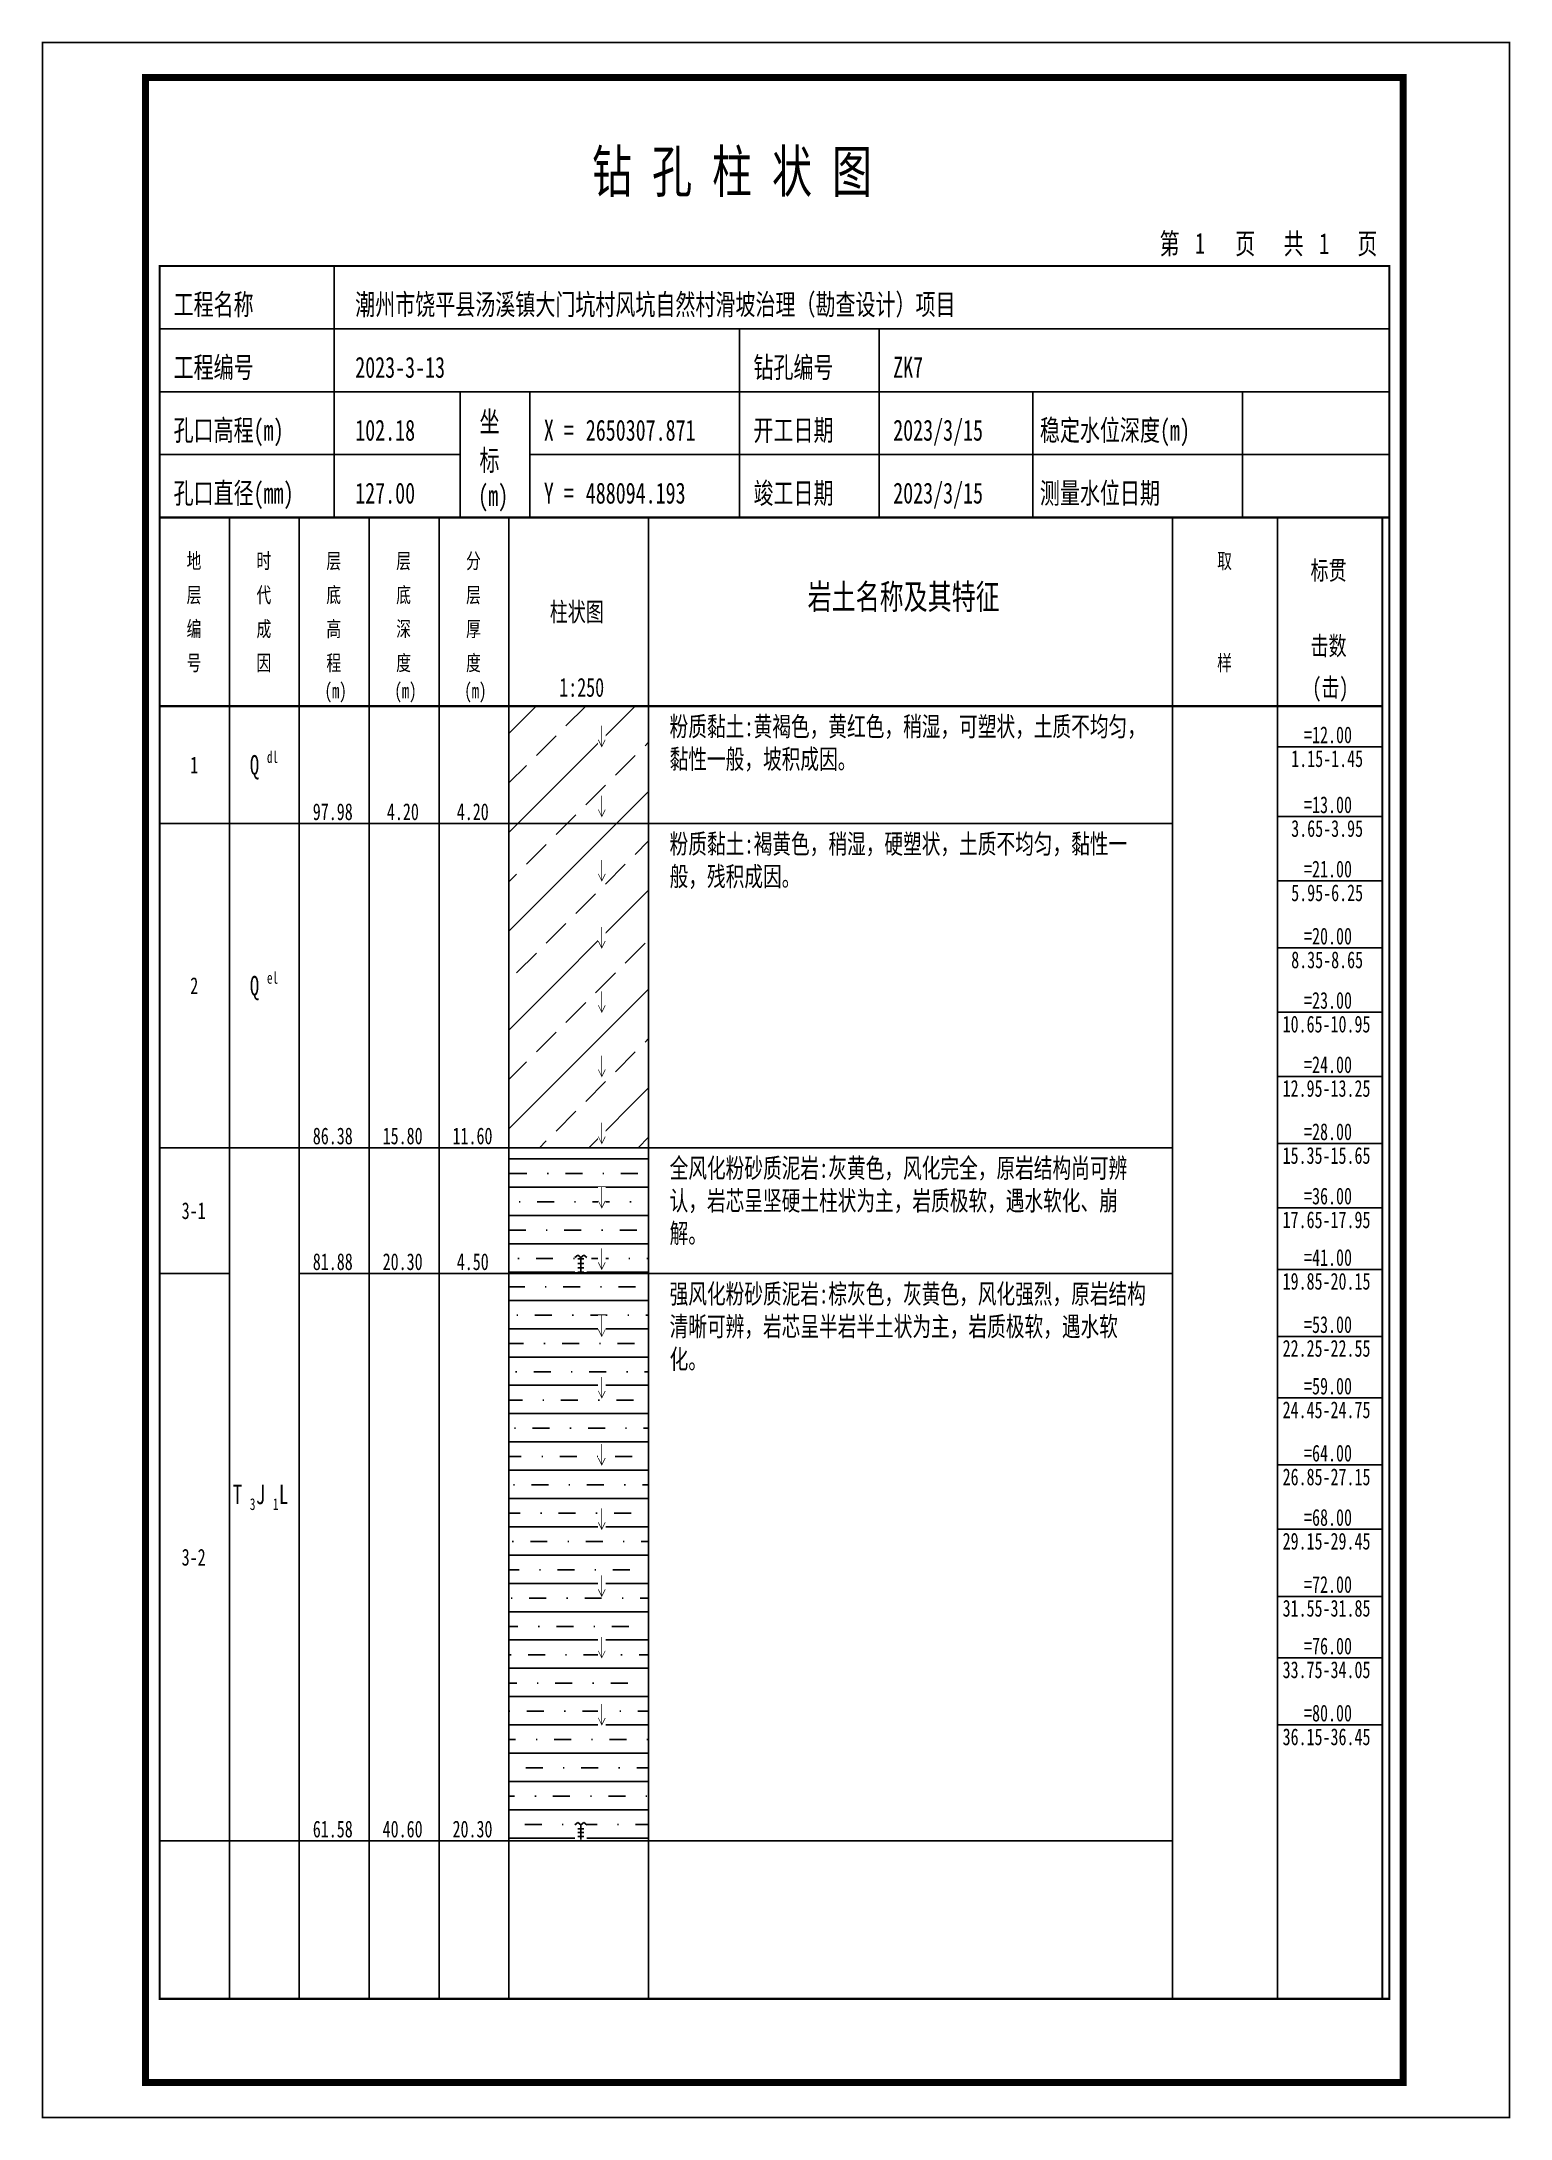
# Model space of a CAD drawing. Extents: x -17 to 4273, y -202 to 95.
# Drawn here: x 1513.1 to 1723.4, y -202.1 to 95.1 of the extents above; entities that cross this region are included whole.
import ezdxf
from ezdxf.enums import TextEntityAlignment as Align

# ---------------------------------------------------------------- set-up
doc = ezdxf.new("R2010")
doc.units = 0
doc.header["$MEASUREMENT"] = 0
doc.linetypes.add('DASHDOTX2', pattern=[2, 1, -0.5, 0, -0.5])
for name, color, linetype in [('GICAD_POUMIAN', 7, 'Continuous'), ('ZZT_BGBJ', 7, 'Continuous'), ('ZZT_FHD', 7, 'Continuous'), ('ZZT_TC', 7, 'Continuous')]:
    doc.layers.add(name, color=color, linetype=linetype)
doc.styles.add('BODYCONTENT', font='simfang.ttf', dxfattribs={"width": 0.7, "height": 2.8})
doc.styles.add('BODYTITLE', font='simfang.ttf', dxfattribs={"width": 0.7, "height": 3.6})
doc.styles.add('标注栏-第一列', font='', dxfattribs={"width": 0.7, "height": 3})
doc.styles.get('标注栏-第一列').set_extended_font_data('SimSun')
pattern_1 = [(45, (0, 0), (-7.07107, 7.07107), []), (45, (7.071, 0), (-7.07107, 7.07107), [4, -2])]
pattern_2 = [(0, (0, 0), (0, 4.05), []), (0, (3.24, 1.944), (4.05, 4.05), [0.162, -2.43, 2.43, -2.916])]

msp = doc.modelspace()

# ---------------------------------------------------------------- texts
at = {"layer": 'ZZT_TC', "color": 7, "style": 'BODYTITLE', "width": 0.7}
for s, height, p in [('地', 2.21, (1533.87, 19.03)), ('时', 2.21, (1543.87, 19.03)), ('层', 2.21, (1553.87, 19.03)), ('层', 2.21, (1563.87, 19.03)), ('分', 2.21, (1573.87, 19.03)), ('取', 2.21, (1681.37, 19.03)), ('标贯', 2.7, (1694.74, 17.28)), ('岩土名称及其特征', 3.6, (1622.75, 12.78)), ('层', 2.21, (1533.87, 14.16)), ('代', 2.21, (1543.87, 14.16)), ('底', 2.21, (1553.87, 14.16)), ('底', 2.21, (1563.87, 14.16)), ('层', 2.21, (1573.87, 14.16)), ('柱状图', 2.7, (1585.85, 11.34)), ('编', 2.21, (1533.87, 9.3)), ('成', 2.21, (1543.87, 9.3)), ('高', 2.21, (1553.87, 9.3)), ('深', 2.21, (1563.87, 9.3)), ('厚', 2.21, (1573.87, 9.3)), ('击数', 2.7, (1694.74, 6.48)), ('号', 2.21, (1533.87, 4.43)), ('因', 2.21, (1543.87, 4.43)), ('程', 2.21, (1553.87, 4.43)), ('度', 2.21, (1563.87, 4.43)), ('度', 2.21, (1573.87, 4.43)), ('样', 2.21, (1681.37, 4.43)), ('(m)', 2.213, (1553.62, 0.44)), ('(m)', 2.213, (1563.62, 0.44)), ('(m)', 2.213, (1573.62, 0.44)), ('1:250', 2.7, (1587.2, 0.54)), ('(击)', 2.7, (1695, 0.54))]:
    msp.add_text(s, height=height, dxfattribs=at).set_placement(p, align=Align.BOTTOM_LEFT)
at = {"layer": 'ZZT_TC', "color": 7, "style": 'BODYCONTENT', "width": 0.7}
for s, height, p in [('=12.00', 2.4, (1693.81, -5.3)), ('1', 2.4, (1534.39, -9.6)), ('Q', 2.8, (1542.92, -9.8)), ('dl', 1.68, (1545.36, -8.12)), ('1.15-1.45', 2.4, (1691.97, -8.7)), ('97.98', 2.4, (1551.93, -16.3)), ('4.20', 2.4, (1562.54, -16.3)), ('4.20', 2.4, (1572.54, -16.3)), ('=13.00', 2.4, (1693.81, -15.3)), ('3.65-3.95', 2.4, (1691.97, -18.7)), ('=21.00', 2.4, (1693.81, -24.5)), ('5.95-6.25', 2.4, (1691.97, -27.9)), ('=20.00', 2.4, (1693.81, -34.1)), ('8.35-8.65', 2.4, (1691.97, -37.5)), ('Q', 2.8, (1542.92, -41.4)), ('el', 1.68, (1545.36, -39.72)), ('2', 2.4, (1534.39, -41.2)), ('=23.00', 2.4, (1693.81, -43.3)), ('10.65-10.95', 2.4, (1690.74, -46.7)), ('=24.00', 2.4, (1693.81, -52.5)), ('12.95-13.25', 2.4, (1690.74, -55.9)), ('86.38', 2.4, (1551.93, -62.7)), ('15.80', 2.4, (1561.93, -62.7)), ('11.60', 2.4, (1571.93, -62.7)), ('=28.00', 2.4, (1693.81, -62.1)), ('15.35-15.65', 2.4, (1690.74, -65.5)), ('3-1', 2.4, (1533.16, -73.4)), ('=36.00', 2.4, (1693.81, -71.3)), ('17.65-17.95', 2.4, (1690.74, -74.7)), ('81.88', 2.4, (1551.93, -80.7)), ('81.88', 2.4, (1551.93, -80.7)), ('20.30', 2.4, (1561.93, -80.7)), ('20.30', 2.4, (1561.93, -80.7)), ('4.50', 2.4, (1572.54, -80.7)), ('=41.00', 2.4, (1693.81, -80.1)), ('19.85-20.15', 2.4, (1690.74, -83.5)), ('=53.00', 2.4, (1693.81, -89.7)), ('22.25-22.55', 2.4, (1690.74, -93.1)), ('=59.00', 2.4, (1693.81, -98.5)), ('24.45-24.75', 2.4, (1690.74, -101.9)), ('=64.00', 2.4, (1693.81, -108.1)), ('26.85-27.15', 2.4, (1690.74, -111.5)), ('T', 2.8, (1540.49, -114.2)), ('J', 2.8, (1543.78, -114.2)), ('L', 2.8, (1547.08, -114.2)), ('3', 1.68, (1542.92, -115.04)), ('1', 1.68, (1546.22, -115.04)), ('=68.00', 2.4, (1693.81, -117.3)), ('29.15-29.45', 2.4, (1690.74, -120.7)), ('3-2', 2.4, (1533.16, -123)), ('=72.00', 2.4, (1693.81, -126.9)), ('31.55-31.85', 2.4, (1690.74, -130.3)), ('=76.00', 2.4, (1693.81, -135.7)), ('33.75-34.05', 2.4, (1690.74, -139.1)), ('=80.00', 2.4, (1693.81, -145.3)), ('36.15-36.45', 2.4, (1690.74, -148.7)), ('61.58', 2.4, (1551.93, -161.9)), ('40.60', 2.4, (1561.93, -161.9)), ('20.30', 2.4, (1571.93, -161.9))]:
    msp.add_text(s, height=height, dxfattribs=at).set_placement(p)
at = {"layer": 'ZZT_TC', "color": 7, "char_height": 2.8, "width": 69, "attachment_point": 1, "style": 'BODYCONTENT'}
for s, insert in [('粉质黏土:黄褐色，黄红色，稍湿，可塑状，土质不均匀，黏性一般，坡积成因。', (1603, -1.5)), ('粉质黏土:褐黄色，稍湿，硬塑状，土质不均匀，黏性一般，残积成因。', (1603, -18.3)), ('全风化粉砂质泥岩:灰黄色，风化完全，原岩结构尚可辨认，岩芯呈坚硬土柱状为主，岩质极软，遇水软化、崩解。', (1603, -64.7)), ('强风化粉砂质泥岩:棕灰色，灰黄色，风化强烈，原岩结构清晰可辨，岩芯呈半岩半土状为主，岩质极软，遇水软化。', (1603, -82.7))]:
    msp.add_mtext(s, dxfattribs=dict(at, insert=insert))

# ---------------------------------------------------------------- blocks, each defined once
blk = doc.blocks.new('FH_QUAN_C')
blk.add_wipeout([(0, 0), (1.13, 0), (1.13, 1.61), (0, 1.61)])
at = {"layer": 'GICAD_POUMIAN', "color": 1}
for p, q in [((0, 1.4), (0.28, 1.61)), ((0.28, 1.61), (0.56, 1.41)), ((0.28, 1.26), (0.86, 1.26)), ((0.28, 0.41), (0.86, 0.41)), ((0.29, 0.81), (0.84, 0.81)), ((0.56, 1.41), (0.84, 1.61)), ((0.56, 1.41), (0.56, 0)), ((0.84, 1.61), (1.13, 1.4)), ((0.28, 0), (0.86, 0))]:
    blk.add_line(p, q, dxfattribs=at)
blk = doc.blocks.new('FH_QIANG_C')
blk.add_wipeout([(0, 0), (1.13, 0), (1.13, 1.61), (0, 1.61)])
at = {"layer": 'GICAD_POUMIAN', "color": 1}
for p, q in [((0, 1.4), (0.28, 1.61)), ((0.28, 1.61), (0.56, 1.41)), ((0.28, 0.28), (0.86, 0.28)), ((0.29, 1.02), (0.84, 1.02)), ((0.29, 0.68), (0.84, 0.68)), ((0.56, 1.41), (0.84, 1.61)), ((0.56, 1.41), (0.56, 0)), ((0.84, 1.61), (1.13, 1.4))]:
    blk.add_line(p, q, dxfattribs=at)
blk = doc.blocks.new('zztSLbg')
blk.add_wipeout([(-0.05, -0.11), (1.04, -0.11), (1.04, 3), (-0.05, 3)])
at = {"color": 1, "const_width": 0.1}
for points in [[(0.5, 3), (0.5, 0)], [(0, 1), (0.5, 0), (1, 1)]]:
    blk.add_lwpolyline(points, dxfattribs=at)
blk = doc.blocks.new('block7', base_point=(16.77, 229))
for p, q in [((41.77, 229), (41.77, 265)), ((16.77, 256), (192.77, 256)), ((99.77, 229), (99.77, 256)), ((119.77, 229), (119.77, 256)), ((16.77, 247), (192.77, 247)), ((59.77, 229), (59.77, 247)), ((69.77, 229), (69.77, 247)), ((141.77, 229), (141.77, 247)), ((171.77, 229), (171.77, 247)), ((16.77, 238), (59.77, 238)), ((69.77, 238), (192.77, 238))]:
    blk.add_line(p, q)
for points, const_width in [([(0, 0), (210, 0), (210, 297), (0, 297)], 0.25), ([(14.77, 5), (194.77, 5), (194.77, 292), (14.77, 292)], 1), ([(16.77, 265), (192.77, 265), (192.77, 17), (16.77, 17)], 0.3)]:
    blk.add_lwpolyline(points, close=True, dxfattribs=dict(const_width=const_width))
at = {"const_width": 0.3}
blk.add_lwpolyline([(16.77, 229), (192.77, 229)], dxfattribs=at)
at = {"style": '标注栏-第一列', "width": 0.7}
for s, height, p in [('钻 孔 柱 状 图', 6, (78.67, 275.54)), ('第', 3, (159.9, 266.7)), (' 1', 3, (163.55, 266.75)), ('页', 3, (170.73, 266.7)), ('共', 3, (177.65, 266.7)), (' 1', 3, (181.31, 266.7)), ('页', 3, (188.21, 266.7)), ('工程名称', 3, (18.77, 258)), ('潮州市饶平县汤溪镇大门坑村风坑自然村滑坡治理（勘查设计）项目', 3, (44.77, 258)), ('工程编号', 3, (18.77, 249)), ('2023-3-13', 3, (44.77, 249)), ('钻孔编号', 3, (101.77, 249)), ('ZK7', 3, (121.77, 249)), ('坐', 3, (62.56, 241.24)), ('孔口高程(m)', 3, (18.77, 240)), ('102.18', 3, (44.77, 240)), ('X =', 3, (71.77, 240)), ('2650307.871', 3, (77.77, 240)), ('开工日期', 3, (101.77, 240)), ('2023/3/15', 3, (121.77, 240)), ('稳定水位深度(m)', 3, (142.77, 240)), ('标', 3, (62.56, 235.7)), ('孔口直径(mm)', 3, (18.77, 231)), ('127.00', 3, (44.77, 231)), ('(m) ', 3, (62.37, 230.65)), ('Y =', 3, (71.77, 231)), ('488094.193', 3, (77.77, 231)), ('竣工日期', 3, (101.77, 231)), ('2023/3/15', 3, (121.77, 231)), ('测量水位日期', 3, (142.77, 231))]:
    blk.add_text(s, height=height, dxfattribs=at).set_placement(p)

# ---------------------------------------------------------------- hatches: boundary and pattern name
at = {"layer": 'ZZT_TC'}
h = msp.add_hatch(dxfattribs=at)
h.set_pattern_fill('GKFZNT', color=256, style=0)
h.set_pattern_definition(pattern_1)
h.paths.add_polyline_path([(1580, 0), (1600, 0), (1600, -16.8), (1580, -16.8)], flags=0)
h = msp.add_hatch(dxfattribs=at)
h.set_pattern_fill('GKFZNT', color=256, style=0)
h.set_pattern_definition(pattern_1)
h.paths.add_polyline_path([(1580, -16.8), (1600, -16.8), (1600, -63.2), (1580, -63.2)], flags=0)
h = msp.add_hatch(dxfattribs=at)
h.set_pattern_fill('GKFSZNY', color=256, style=0)
h.set_pattern_definition(pattern_2)
h.paths.add_polyline_path([(1580, -63.2), (1600, -63.2), (1600, -81.2), (1580, -81.2)], flags=0)

# ---------------------------------------------------------------- linework, layer by layer
at = {"layer": 'ZZT_FHD', "linetype": 'DASHDOTX2'}
msp.add_line((1580, -63.2), (1600, -63.2), dxfattribs=at)
at = {"layer": 'ZZT_TC'}
for p, q in [((1530, 27), (1530, -185)), ((1540, 27), (1540, -185)), ((1550, 27), (1550, -185)), ((1560, 27), (1560, -185)), ((1570, 27), (1570, -185)), ((1580, 27), (1580, -185)), ((1600, 27), (1600, -185)), ((1675, 27), (1675, -185)), ((1690, 27), (1690, -185)), ((1705, 27), (1705, -185)), ((1690, -5.8), (1705, -5.8)), ((1530, -16.8), (1540, -16.8)), ((1540, -16.8), (1550, -16.8)), ((1550, -16.8), (1560, -16.8)), ((1560, -16.8), (1570, -16.8)), ((1570, -16.8), (1580, -16.8)), ((1600, -16.8), (1675, -16.8)), ((1690, -15.8), (1705, -15.8)), ((1690, -25), (1705, -25)), ((1690, -34.6), (1705, -34.6)), ((1690, -43.8), (1705, -43.8)), ((1690, -53), (1705, -53)), ((1530, -63.2), (1540, -63.2)), ((1540, -63.2), (1550, -63.2)), ((1550, -63.2), (1560, -63.2)), ((1560, -63.2), (1570, -63.2)), ((1570, -63.2), (1580, -63.2)), ((1600, -63.2), (1675, -63.2)), ((1690, -62.6), (1705, -62.6)), ((1690, -71.8), (1705, -71.8)), ((1530, -81.2), (1540, -81.2)), ((1550, -81.2), (1560, -81.2)), ((1550, -81.2), (1560, -81.2)), ((1560, -81.2), (1570, -81.2)), ((1560, -81.2), (1570, -81.2)), ((1570, -81.2), (1580, -81.2)), ((1600, -81.2), (1675, -81.2)), ((1690, -80.6), (1705, -80.6)), ((1690, -90.2), (1705, -90.2)), ((1690, -99), (1705, -99)), ((1690, -108.6), (1705, -108.6)), ((1690, -117.8), (1705, -117.8)), ((1690, -127.4), (1705, -127.4)), ((1690, -136.2), (1705, -136.2)), ((1690, -145.8), (1705, -145.8)), ((1530, -162.4), (1540, -162.4)), ((1540, -162.4), (1550, -162.4)), ((1550, -162.4), (1560, -162.4)), ((1560, -162.4), (1570, -162.4)), ((1570, -162.4), (1580, -162.4)), ((1580, -162.4), (1600, -162.4)), ((1600, -162.4), (1675, -162.4))]:
    msp.add_line(p, q, dxfattribs=at)
at = {"layer": 'ZZT_TC', "color": 7, "const_width": 0.3}
msp.add_lwpolyline([(1530, 0), (1705, 0)], dxfattribs=at)
at = {"layer": 'ZZT_TC'}
for points in [[(1580, 0), (1600, 0), (1600, -16.8), (1580, -16.8)], [(1580, -16.8), (1600, -16.8), (1600, -63.2), (1580, -63.2)], [(1580, -63.2), (1600, -63.2), (1600, -81.2), (1580, -81.2)]]:
    msp.add_lwpolyline(points, close=True, dxfattribs=at)

msp.set_redraw_order([(e.dxf.handle, doc.entitydb.next_handle()) for e in msp.query("TEXT MTEXT ATTDEF DIMENSION ARC_DIMENSION")])  # texts and dimensions are drawn at this point

# ---------------------------------------------------------------- next in the draw order: block references
at = {"layer": 'ZZT_BGBJ'}
for p in [(1592.79, -5.8), (1592.79, -15.8), (1592.79, -25), (1592.79, -34.6), (1592.79, -43.8), (1592.79, -53), (1592.79, -62.6), (1592.79, -71.8)]:
    msp.add_blockref('zztSLbg', p, dxfattribs=at)
at = {"layer": 'ZZT_FHD', "linetype": 'DASHDOTX2', "xscale": 1.5, "yscale": 1.5}
msp.add_blockref('FH_QUAN_C', (1589.44, -81), dxfattribs=at)

# ---------------------------------------------------------------- next in the draw order: hatches: boundary and pattern name
at = {"layer": 'ZZT_TC'}
h = msp.add_hatch(dxfattribs=at)
h.set_pattern_fill('GKFSZNY', color=256, style=0)
h.set_pattern_definition(pattern_2)
h.paths.add_polyline_path([(1580, -81.2), (1600, -81.2), (1600, -162.4), (1580, -162.4)], flags=0)

# ---------------------------------------------------------------- next in the draw order: linework, layer by layer
at = {"layer": 'ZZT_FHD', "linetype": 'DASHDOTX2'}
msp.add_line((1580, -81.2), (1600, -81.2), dxfattribs=at)
at = {"layer": 'ZZT_TC'}
msp.add_lwpolyline([(1580, -81.2), (1600, -81.2), (1600, -162.4), (1580, -162.4)], close=True, dxfattribs=at)

# ---------------------------------------------------------------- next in the draw order: block references
at = {"layer": 'ZZT_BGBJ'}
for p in [(1592.79, -80.6), (1592.79, -90.2), (1592.79, -99), (1592.79, -108.6), (1592.79, -117.8), (1592.79, -127.4), (1592.79, -136.2), (1592.79, -145.8)]:
    msp.add_blockref('zztSLbg', p, dxfattribs=at)
at = {"layer": 'ZZT_FHD', "linetype": 'DASHDOTX2', "xscale": 1.5, "yscale": 1.5}
msp.add_blockref('FH_QIANG_C', (1589.44, -162.2), dxfattribs=at)

# ---------------------------------------------------------------- next in the draw order: linework, layer by layer
at = {"layer": 'ZZT_FHD', "linetype": 'DASHDOTX2'}
msp.add_line((1580, -162.4), (1600, -162.4), dxfattribs=at)
at = {"layer": 'ZZT_TC', "color": 7, "const_width": 0.3, "flags": 128}
msp.add_lwpolyline([(1530, 27), (1705, 27), (1705, -185), (1530, -185)], close=True, dxfattribs=at)

# ---------------------------------------------------------------- next in the draw order: block references
at = {"layer": 'ZZT_TC'}
msp.add_blockref('block7', (1530, 27), dxfattribs=at)

doc.saveas('drawing.dxf')
